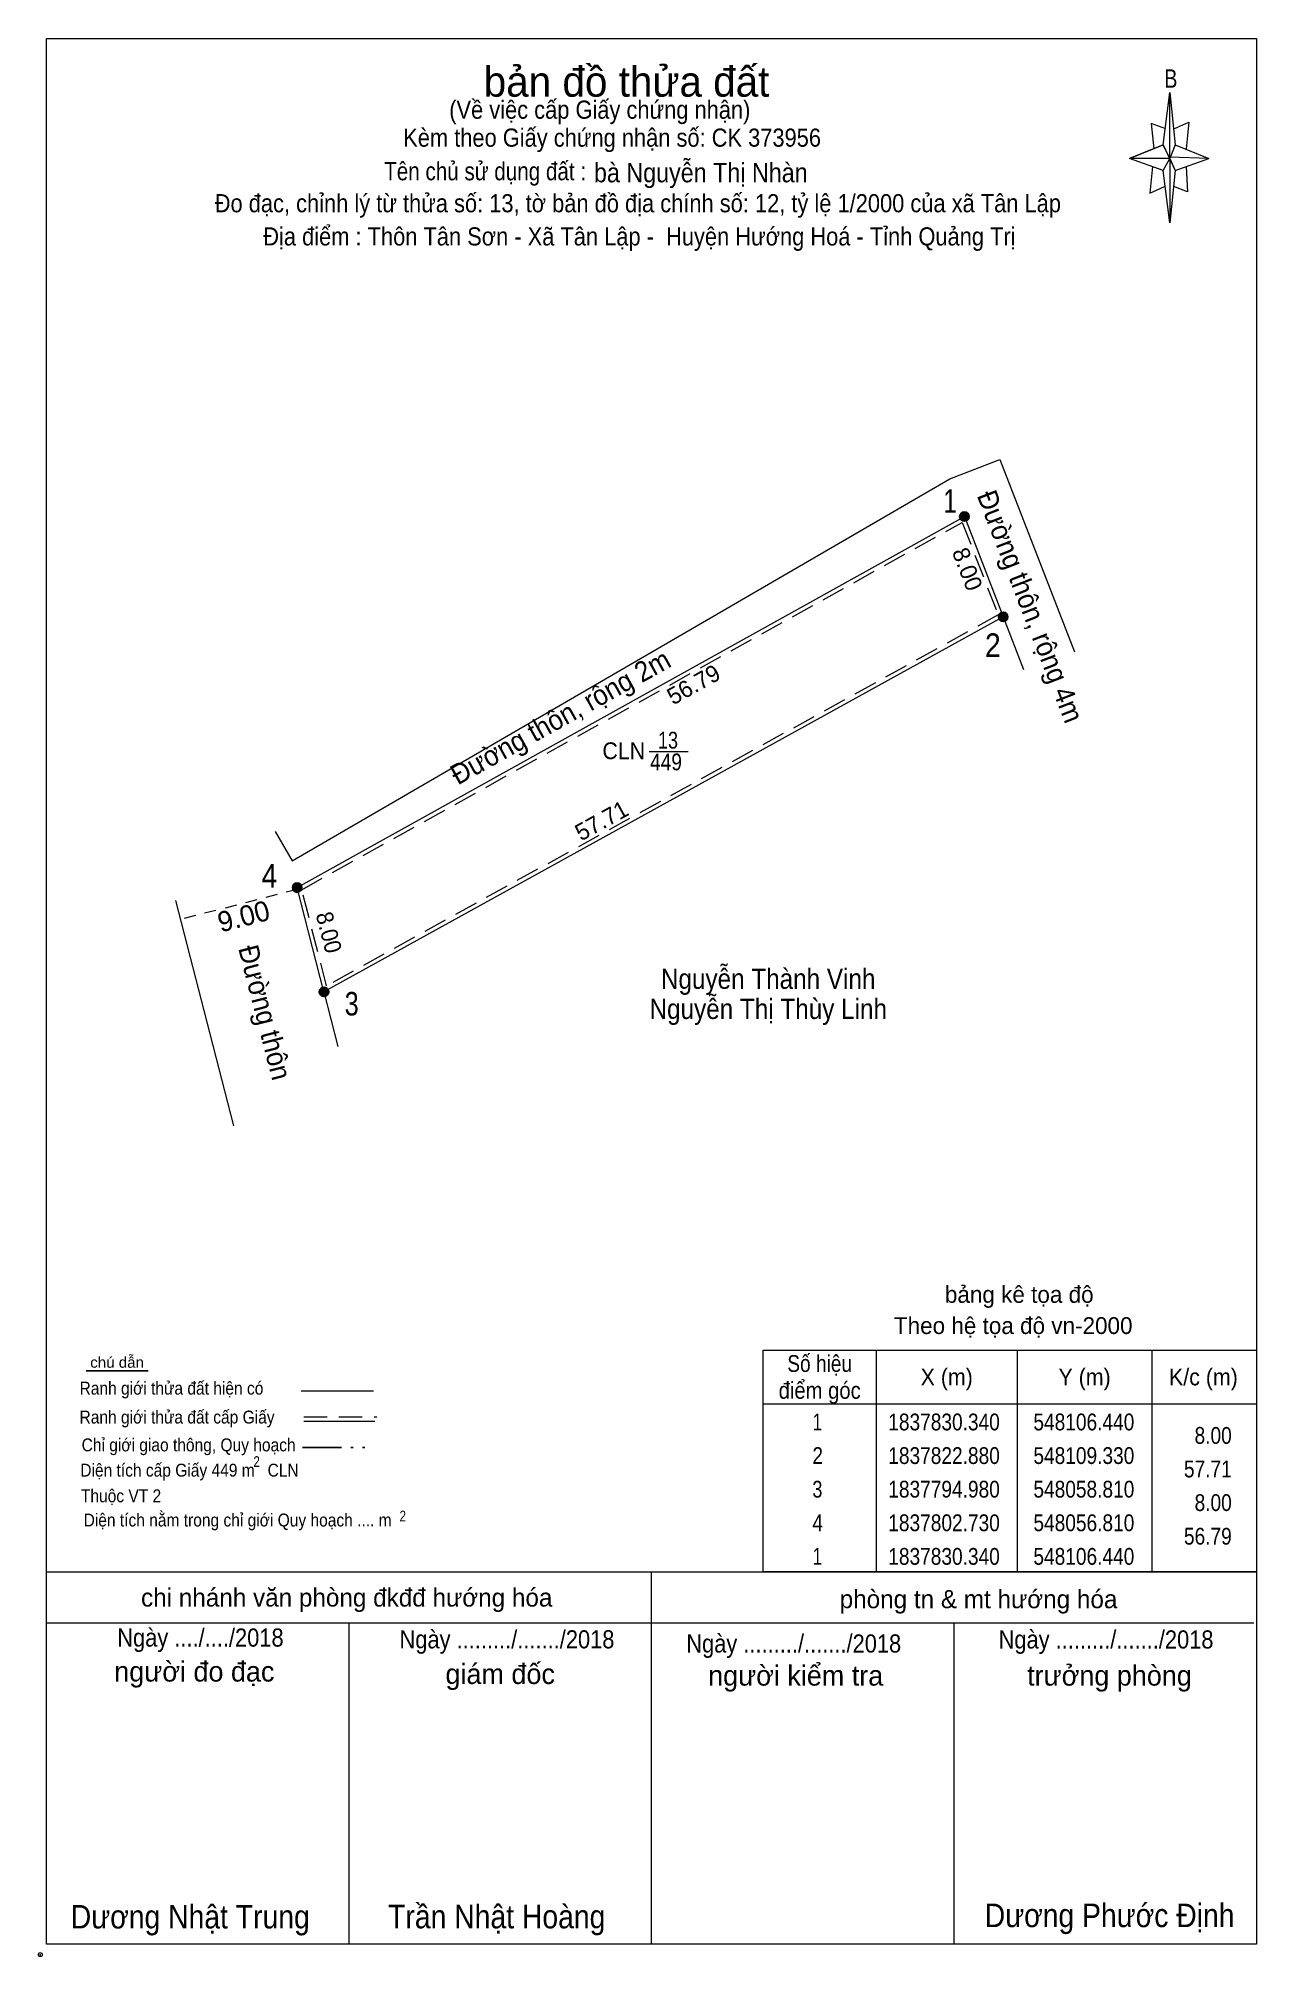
# Model space of a CAD drawing. Header units: metres. Extents: x 547974 to 548723, y 1837731 to 1837934.
# Drawn here: x 548215.6 to 548306.2, y 1837744.8 to 1837887.5 of the extents above; entities that cross this region are included whole.
import ezdxf
from ezdxf.enums import TextEntityAlignment as Align

# ---------------------------------------------------------------- set-up
doc = ezdxf.new("R2010")
doc.units = ezdxf.units.M
doc.header["$LTSCALE"] = 0.58
doc.header["$PDMODE"] = 32
doc.header["$PDSIZE"] = 0.29
for name, pattern in [('DASH_DOUBLE_DOT', [9.2, 5, -1.2, 0.3, -1.2, 0.3, -1.2]), ('MEDIUM_DASHED', [4.5, 3, -1.5]), ('SHORT_DASHED', [2.7, 1.5, -1.2])]:
    doc.linetypes.add(name, pattern=pattern)
for name, color, linetype, lineweight in [('1', 7, 'Continuous', 13), ('10', 7, 'Continuous', 13), ('11', 7, 'Continuous', 25), ('27', 7, 'Continuous', 13), ('4', 7, 'Continuous', 13), ('63', 7, 'Continuous', 13)]:
    doc.layers.add(name, color=color, linetype=linetype, lineweight=lineweight)
doc.layers.add('36', color=7, linetype='Continuous')
doc.layers.add('9', color=7, linetype='Continuous')

msp = doc.modelspace()

# ---------------------------------------------------------------- texts
at = {"layer": '1'}
for s, width, p in [('13', 0.8, (548262.47, 1837834.66)), ('CLN', 0.95, (548259.175, 1837833.87)), ('449', 0.85, (548262.32, 1837833.04))]:
    msp.add_text(s, height=1.25, dxfattribs=dict(at, width=width)).set_placement(p, align=Align.CENTER)
at = {"layer": '10', "width": 0.95}
for s, rotation, p in [('Đường thôn, rộng 4m', 291.176, (548285.42, 1837853.5)), ('Đường thôn, rộng 2m', 29.088, (548246.83, 1837831.91)), ('Đường thôn', 284.438, (548230.49, 1837819.81))]:
    msp.add_text(s, height=1.5, rotation=rotation, dxfattribs=at).set_placement(p)
at = {"layer": '10'}
msp.add_text('9.00', height=1.5, rotation=14.47, dxfattribs=at).set_placement((548229.2, 1837820.97))
at = {"layer": '36', "width": 0.9}
for s, p in [('Nguyễn Thành Vinh', (548269.92, 1837816.78)), ('Nguyễn Thị Thùy Linh', (548269.925, 1837814.54))]:
    msp.add_text(s, height=1.5, dxfattribs=at).set_placement(p, align=Align.CENTER)
at = {"layer": '4'}
for s, height, p in [('bản đồ thửa đất', 2.25, (548259.385, 1837883.16)), ('bảng kê tọa độ', 1.25, (548288.595, 1837793.42)), ('Theo hệ tọa độ vn-2000', 1.25, (548288.145, 1837791.1)), ('chi nhánh văn phòng đkđđ hướng hóa', 1.35, (548238.57, 1837770.82)), ('phòng tn & mt hướng hóa', 1.35, (548285.565, 1837770.7)), ('người đo đạc', 1.5, (548227.235, 1837765.24)), ('giám đốc', 1.5, (548249.985, 1837765.06)), ('người kiểm tra', 1.5, (548271.965, 1837764.94)), ('trưởng phòng', 1.5, (548295.305, 1837764.94))]:
    msp.add_text(s, height=height, dxfattribs=at).set_placement(p, align=Align.CENTER)
for s, height, width, p in [('B', 1.378, 0.8, (548299.87, 1837883.82)), ('(Về việc cấp Giấy chứng nhận)', 1.35, 0.9, (548257.395, 1837881.52)), ('Kèm theo Giấy chứng nhận số: CK 373956', 1.35, 0.9, (548258.31, 1837879.44)), ('Tên chủ sử dụng đất :', 1.35, 0.85, (548248.865, 1837876.94)), ('Đo đạc, chỉnh lý từ thửa số: 13, tờ bản đồ địa chính số: 12, tỷ lệ 1/2000 của xã Tân Lập', 1.35, 0.9, (548260.225, 1837874.56)), ('Địa điểm : Thôn Tân Sơn - Xã Tân Lập -  Huyện Hướng Hoá - Tỉnh Quảng Trị ', 1.35, 0.9, (548260.565, 1837872.09)), ('chú dẫn', 0.7999, 1.05, (548221.49, 1837788.59)), ('Ranh giới thửa đất hiện có ', 0.96, 0.9, (548225.695, 1837786.59)), ('Ranh giới thửa đất cấp Giấy', 0.96, 0.9, (548225.95, 1837784.44)), ('Chỉ giới giao thông, Quy hoạch', 0.96, 0.9, (548226.81, 1837782.37)), ('Diện tích cấp Giấy 449 m   CLN', 0.96, 0.9, (548226.875, 1837780.49)), ('2', 0.8, 0.8, (548231.87, 1837781.21)), ('Thuộc VT 2', 0.96, 0.9, (548221.785, 1837778.58)), ('Diện tích nằm trong chỉ giới Quy hoạch .... m', 0.96, 0.9, (548230.455, 1837776.78)), ('2', 0.8, 0.8, (548242.74, 1837777.16)), ('Ngày ..../..../2018', 1.35, 0.9, (548227.69, 1837767.84)), ('Ngày ........./......./2018', 1.35, 0.9, (548250.49, 1837767.71)), ('Ngày ........./......./2018', 1.35, 0.9, (548271.82, 1837767.4)), ('Ngày ........./......./2018', 1.35, 0.9, (548295.05, 1837767.7)), ('Dương Nhật Trung', 1.75, 0.9, (548226.935, 1837746.87)), ('Trần Nhật Hoàng', 1.75, 0.9, (548249.73, 1837746.88)), ('Dương Phước Định', 1.75, 0.9, (548295.315, 1837746.97))]:
    msp.add_text(s, height=height, dxfattribs=dict(at, width=width)).set_placement(p, align=Align.CENTER)
at = {"layer": '4', "width": 0.9}
msp.add_text('bà Nguyễn Thị Nhàn', height=1.44, dxfattribs=at).set_placement((548256.96, 1837876.79))
at = {"layer": '63'}
for s, rotation, p in [('8.00', 291.176, (548284.1544, 1837847.7858)), ('56.79', 29.088, (548264.6712, 1837838.8765)), ('57.71', 28.91, (548257.8279, 1837828.7494))]:
    msp.add_text(s, height=1.25, rotation=rotation, dxfattribs=at).set_placement(p, align=Align.CENTER)
at = {"layer": '63', "width": 0.95}
msp.add_text('8.00', height=1.25, rotation=284.47, dxfattribs=at).set_placement((548236.6407, 1837820.8262), align=Align.CENTER)
at = {"layer": '63'}
for s, width, p in [('Số hiệu', 0.85, (548273.75, 1837788.28)), ('X (m)', 0.95, (548283.2, 1837787.28)), ('Y (m)', 0.95, (548293.455, 1837787.28)), ('K/c (m)', 0.95, (548302.295, 1837787.28)), ('điểm góc', 0.9, (548273.75, 1837786.28)), (' 1', 0.75, (548273.4, 1837783.93)), ('1837830.340', 0.85, (548283, 1837783.93)), ('548106.440', 0.85, (548293.4, 1837783.93)), (' 2', 0.85, (548273.405, 1837781.43)), ('1837822.880', 0.85, (548283, 1837781.43)), ('548109.330', 0.85, (548293.4, 1837781.43)), (' 3', 0.8, (548273.395, 1837778.93)), ('1837794.980', 0.85, (548283, 1837778.93)), ('548058.810', 0.85, (548293.4, 1837778.93)), (' 4', 0.85, (548273.4, 1837776.43)), ('1837802.730', 0.85, (548283, 1837776.43)), ('548056.810', 0.85, (548293.4, 1837776.43)), (' 1', 0.75, (548273.4, 1837773.93)), ('1837830.340', 0.85, (548283, 1837773.93)), ('548106.440', 0.85, (548293.4, 1837773.93))]:
    msp.add_text(s, height=1.25, dxfattribs=dict(at, width=width)).set_placement(p, align=Align.CENTER)
at = {"layer": '63', "width": 0.85}
for s, p in [('8.00', (548304.4, 1837782.93)), ('57.71', (548304.4, 1837780.43)), ('8.00', (548304.4, 1837777.93)), ('56.79', (548304.4, 1837775.43))]:
    msp.add_text(s, height=1.25, dxfattribs=at).set_placement(p, align=Align.RIGHT)
at = {"layer": '9'}
for s, width, p in [('1', 0.75, (548283.45, 1837852.2)), ('2', 0.9, (548286.63, 1837841.48)), ('4', 0.9, (548232.82, 1837824.32)), ('3', 0.8, (548238.94, 1837814.8))]:
    msp.add_text(s, height=1.751, dxfattribs=dict(at, width=width)).set_placement(p, align=Align.CENTER)

# ---------------------------------------------------------------- hatches: boundary and pattern name
at = {"layer": '11'}
for points in [[(548284.8601, 1837851.92, 1), (548284.1599, 1837851.92, 1)], [(548287.7501, 1837844.46, 1), (548287.0499, 1837844.46, 1)], [(548235.2301, 1837824.31, 1), (548234.5299, 1837824.31, 1)], [(548237.2301, 1837816.56, 1), (548236.5299, 1837816.56, 1)], [(548237.2301, 1837816.56, 1), (548236.5299, 1837816.56, 1)]]:
    msp.add_hatch(color=256, dxfattribs=at).paths.add_polyline_path(points)

# ---------------------------------------------------------------- linework, layer by layer
at = {"layer": '1'}
msp.add_lwpolyline([(548284.51, 1837851.92), (548287.4, 1837844.46), (548236.88, 1837816.56), (548234.88, 1837824.31)], close=True, dxfattribs=at)
at = {"layer": '10'}
for p, q in [((548283.43, 1837854.72), (548287.14, 1837856.16)), ((548287.14, 1837856.16), (548292.7, 1837841.86)), ((548234.5, 1837826.31), (548283.43, 1837854.72)), ((548233.26, 1837828.5), (548234.5, 1837826.31))]:
    msp.add_line(p, q, dxfattribs=at)
at = {"layer": '10', "linetype": 'SHORT_DASHED'}
msp.add_line((548234.91, 1837824.18), (548226.21, 1837821.94), dxfattribs=at)
at = {"layer": '10'}
msp.add_lwpolyline([(548236.88, 1837816.56), (548234.88, 1837824.31), (548284.51, 1837851.92), (548287.4, 1837844.46)], close=True, dxfattribs=at)
at = {"layer": '10', "linetype": 'MEDIUM_DASHED'}
msp.add_lwpolyline([(548237.07, 1837817.01), (548235.23, 1837824.16), (548284.35, 1837851.49), (548287.03, 1837844.6)], close=True, dxfattribs=at)
at = {"layer": '10'}
msp.add_lwpolyline([(548225.84, 1837823.36), (548228.17, 1837814.31), (548230.15, 1837806.6)], dxfattribs=at)
at = {"layer": '11'}
for centre in [(548284.51, 1837851.92), (548287.4, 1837844.46), (548234.88, 1837824.31), (548236.88, 1837816.56), (548236.88, 1837816.56)]:
    msp.add_circle(centre, 0.3501, dxfattribs=at)
at = {"layer": '27'}
for p, q in [((548287.4, 1837844.46), (548288.92, 1837840.54)), ((548236.88, 1837816.56), (548237.92, 1837812.49))]:
    msp.add_line(p, q, dxfattribs=at)
at = {"layer": '4'}
for p, q in [((548299.3, 1837879.57), (548299.8, 1837883.47)), ((548299.3, 1837877.67), (548296.8, 1837878.57)), ((548300.2, 1837879.57), (548302.7, 1837878.57)), ((548300.2, 1837877.67), (548299.8, 1837873.77)), ((548301, 1837877.97), (548301.1, 1837876.07)), ((548301.1, 1837876.07), (548300.1, 1837876.47)), ((548235.18, 1837786.86), (548240.56, 1837786.86)), ((548235.38, 1837784.62), (548240.65, 1837784.62)), ((548216.25, 1837773.4), (548306.25, 1837773.4)), ((548216.25, 1837773.4), (548306.25, 1837773.4)), ((548216.25, 1837773.4), (548306.25, 1837773.4)), ((548261.25, 1837745.7), (548261.25, 1837773.4)), ((548216.25, 1837769.6), (548306.05, 1837769.6)), ((548238.75, 1837745.7), (548238.75, 1837769.6)), ((548283.75, 1837745.7), (548283.75, 1837769.6)), ((548306.25, 1837745.7), (548216.25, 1837745.7))]:
    msp.add_line(p, q, dxfattribs=at)
at = {"layer": '4', "lineweight": 25}
msp.add_line((548223.8, 1837788.35), (548219.18, 1837788.35), dxfattribs=at)
at = {"layer": '4', "linetype": 'MEDIUM_DASHED'}
msp.add_line((548235.38, 1837784.94), (548240.82, 1837784.94), dxfattribs=at)
at = {"layer": '4', "linetype": 'DASH_DOUBLE_DOT', "lineweight": 25}
msp.add_line((548235.28, 1837782.65), (548240.52, 1837782.65), dxfattribs=at)
at = {"layer": '4'}
for points in [[(548216.25, 1837887.5), (548306.25, 1837887.5), (548306.25, 1837745.7), (548216.25, 1837745.7)], [(548299.8, 1837883.47), (548300.2, 1837879.57), (548299.8, 1837878.57)], [(548299.8, 1837878.57), (548296.8, 1837878.57), (548299.3, 1837879.57), (548300.2, 1837877.67), (548302.7, 1837878.57), (548299.8, 1837878.67)], [(548299.8, 1837878.57), (548299.8, 1837873.77), (548299.3, 1837877.67)]]:
    msp.add_lwpolyline(points, close=True, dxfattribs=at)
for points in [[(548300.1, 1837880.77), (548301.2, 1837881.27), (548301, 1837879.27)], [(548299.5, 1837880.77), (548298.4, 1837881.17), (548298.6, 1837879.27)], [(548299.8, 1837878.57), (548299.3, 1837879.57), (548296.8, 1837878.57)], [(548299.8, 1837878.57), (548300.2, 1837877.67), (548302.7, 1837878.57)], [(548298.5, 1837877.97), (548298.3, 1837875.97), (548299.4, 1837876.47)]]:
    msp.add_lwpolyline(points, dxfattribs=at)
msp.add_point((548215.78, 1837744.92), dxfattribs=at)
at = {"layer": '63'}
for p, q in [((548261.07, 1837834.44), (548263.96, 1837834.44)), ((548277.95, 1837789.9), (548277.95, 1837773.4)), ((548288.45, 1837789.9), (548288.45, 1837773.4)), ((548298.45, 1837789.9), (548298.45, 1837773.4)), ((548269.55, 1837785.9), (548306.25, 1837785.9))]:
    msp.add_line(p, q, dxfattribs=at)
msp.add_lwpolyline([(548269.55, 1837789.9), (548306.25, 1837789.9), (548306.25, 1837773.4), (548269.55, 1837773.4)], close=True, dxfattribs=at)

msp.set_redraw_order([(e.dxf.handle, doc.entitydb.next_handle()) for e in msp.query("TEXT MTEXT ATTDEF DIMENSION ARC_DIMENSION")])  # texts and dimensions are drawn at this point

doc.saveas('drawing.dxf')
